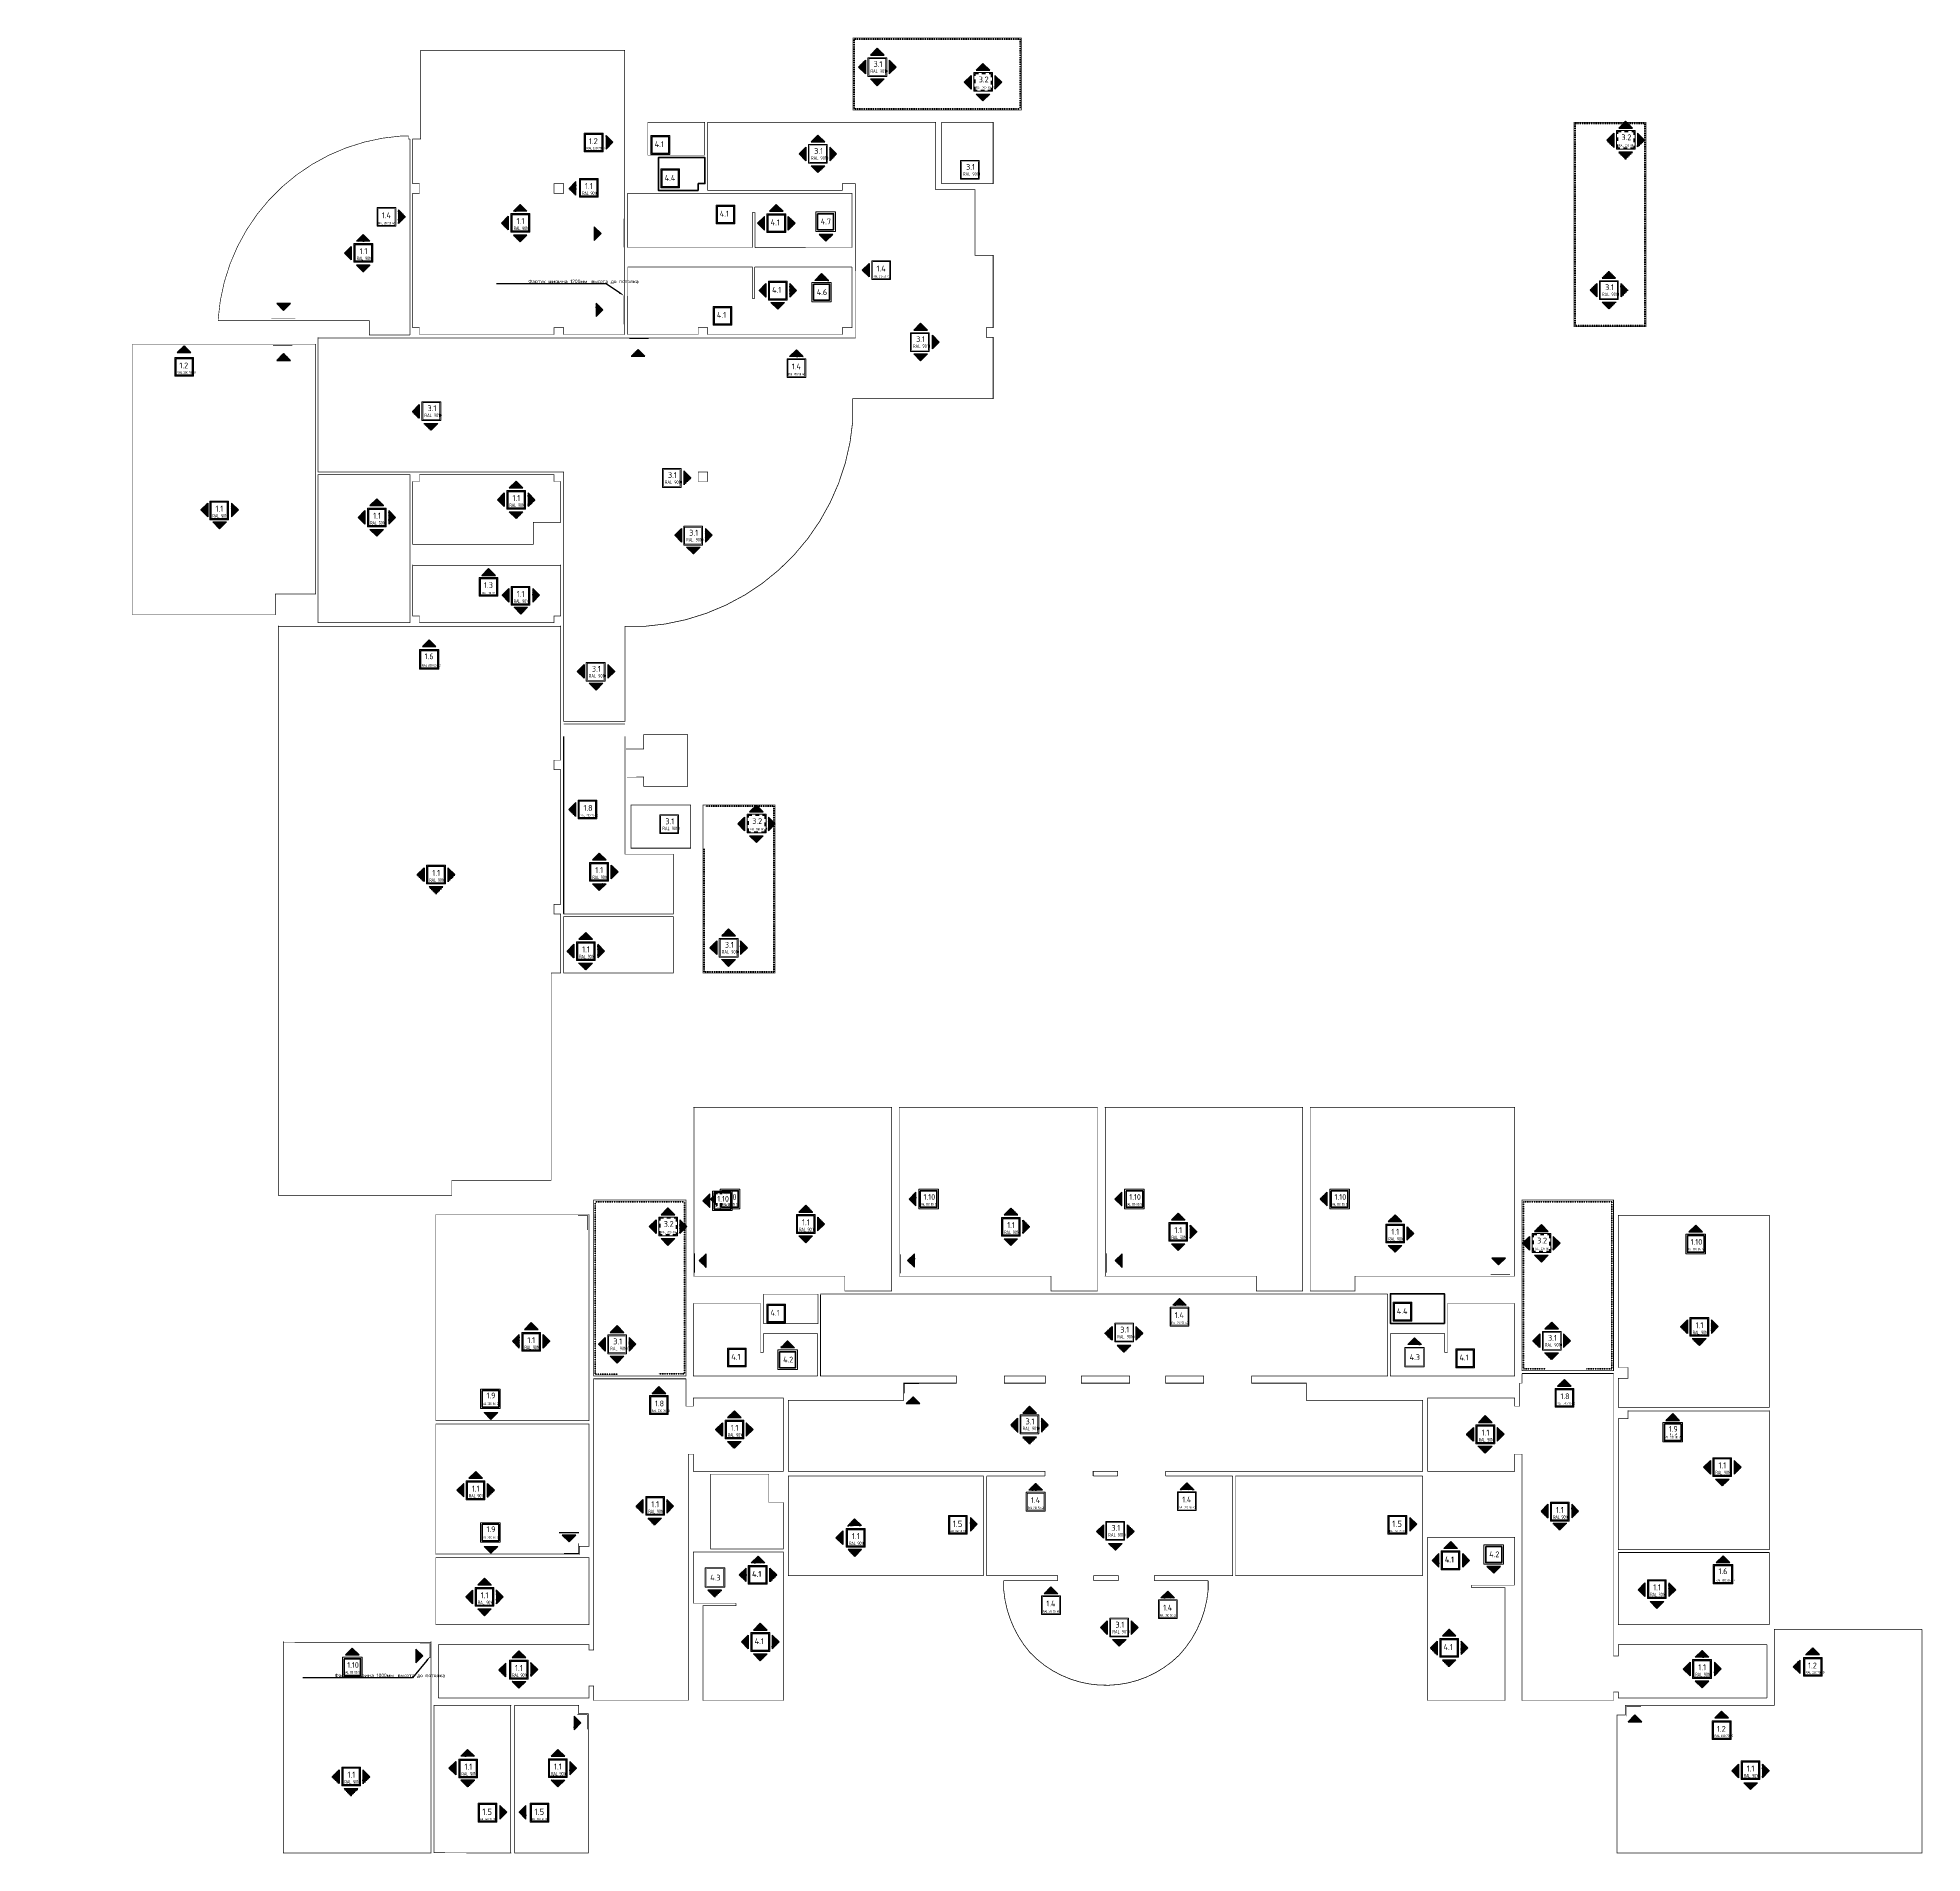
# Model space of a CAD drawing. Header units: millimetres. Extents: x -564166 to 631235, y -111927 to 129743.
# Drawn here: x -101485 to -23029, y 34225 to 109808 of the extents above; entities that cross this region are included whole.
import ezdxf
from ezdxf import colors
from ezdxf.entities.mleader import LeaderData, LeaderLine
from ezdxf.math import Vec2, Vec3

# ---------------------------------------------------------------- set-up
doc = ezdxf.new("R2010")
doc.units = ezdxf.units.MM
for name, pattern in [('ADSK_Скрыто', [6, 3, -3]), ('HIDDEN2', [4.7625, 3.175, -1.5875]), ('Штрих', [6.35, 3.175, -3.175])]:
    doc.linetypes.add(name, pattern=pattern)
doc.layers.add('!!!_Отделка стен', color=7, linetype='Continuous', lineweight=15)
doc.layers.add('текст', color=7, linetype='Continuous', lineweight=15)
doc.styles.add('ISOCPEUR', font='isocpeur.ttf', dxfattribs={"height": 800})
doc.styles.add('ISOCPEUR_1', font='isocpeur.ttf', dxfattribs={"height": 300})
doc.styles.add('ISOCPEUR_9', font='isocpeur.ttf', dxfattribs={"height": 80})
doc.styles.get("Standard").update_dxf_attribs({"font": 'arial.ttf'})
pattern_1 = [(45, (183188.89, -136609.775), (-35.355339, 35.355339), []), (45, (183224.244, -136609.775), (-35.355339, 35.355339), [62.5, -12.5, 0, -12.5])]
pattern_2 = [(45, (0, 0), (-35.3553, 35.3553), []), (45, (35.355, 0), (-35.3553, 35.3553), [62.5, -12.5, 0, -12.5])]
pattern_3 = [(45, (-60970.976, 60305.595), (-35.3553, 35.3553), []), (45, (-60935.62, 60305.595), (-35.3553, 35.3553), [62.5, -12.5, 0, -12.5])]
pattern_4 = [(45, (-54007.85, 60096.814), (-35.3553, 35.3553), []), (45, (-53972.495, 60096.814), (-35.3553, 35.3553), [62.5, -12.5, 0, -12.5])]
pattern_5 = [(45, (-44979, 60027.22), (-35.3553, 35.3553), []), (45, (-44943.643, 60027.22), (-35.3553, 35.3553), [62.5, -12.5, 0, -12.5])]
pattern_6 = [(45, (-69512.41, 60421.586), (-35.3553, 35.3553), []), (45, (-69477.054, 60421.586), (-35.3553, 35.3553), [62.5, -12.5, 0, -12.5])]
pattern_7 = [(45, (183206.994, -136578.246), (-35.355339, 35.355339), []), (45, (183242.35, -136578.246), (-35.355339, 35.355339), [62.5, -12.5, 0, -12.5])]
pattern_8 = [(45, (183177.274, -136594.8), (-35.355339, 35.355339), []), (45, (183212.63, -136594.8), (-35.355339, 35.355339), [62.5, -12.5, 0, -12.5])]

# ---------------------------------------------------------------- blocks, each defined once
blk = doc.blocks.new('A$Cca347932')
at = {"layer": 'текст', "insert": (134, 204), "char_height": 240, "attachment_point": 1, "line_spacing_factor": 1.149209, "style": 'ISOCPEUR_9', "bg_fill": 3, "box_fill_scale": 1.25, "bg_fill_color": 256, "bg_fill_true_color": 13158600, "bg_fill_transparency": 0}
blk.add_mtext('1.10', dxfattribs=at)
at = {"layer": '!!!_Отделка стен'}
blk.add_lwpolyline([(-60, 406), (752, 406), (752, -406), (-60, -406)], close=True, dxfattribs=at)
at = {"layer": 'текст', "color": 70, "lineweight": 40, "true_color": 0x9af722}
blk.add_lwpolyline([(0, 346), (692, 346), (692, -346), (0, -346)], close=True, dxfattribs=at)
at = {"layer": '!!!_Отделка стен', "insert": (23, -165), "char_height": 106.99, "width": 665.41, "attachment_point": 1, "style": 'ISOCPEUR'}
blk.add_mtext('\\pxqc;{\\W0.7;\\T0.9;RAL 110 85 50}', dxfattribs=at)
blk = doc.blocks.new('A$C3cac9b27')
at = {"layer": '!!!_Отделка стен', "lineweight": 25, "ltscale": 20}
h = blk.add_hatch(dxfattribs=at)
h.set_pattern_fill('ANSI35', color=256, scale=200, angle=180)
h.set_pattern_definition([(225, (-183185.025, 135992.077), (35.355339, -35.355339), []), (225, (-183220.38, 135992.077), (35.355339, -35.355339), [62.5, -12.5, 0, -12.5])])
h.paths.add_polyline_path([(283, -94), (0, 189), (-283, -94)])
at = {"layer": '!!!_Отделка стен', "lineweight": 25, "ltscale": 10}
blk.add_lwpolyline([(0, 189), (283, -94), (-283, -94)], close=True, dxfattribs=at)
blk = doc.blocks.new('A$C5ccf4377')
at = {"layer": '!!!_Отделка стен'}
blk.add_lwpolyline([(835, 780), (1615, 780), (1615, 0), (835, 0)], close=True, dxfattribs=at)
at = {"layer": '!!!_Отделка стен', "color": 9, "lineweight": 50, "true_color": 0xc4c2c0}
blk.add_lwpolyline([(875, 740), (1575, 740), (1575, 40), (875, 40)], close=True, dxfattribs=at)
blk.add_lwpolyline([(875, 740), (1575, 740), (1575, 40), (875, 40)], close=True, dxfattribs=at)
at = {"layer": '!!!_Отделка стен', "attachment_point": 1, "style": 'ISOCPEUR'}
for s, insert, char_height, width in [('\\pxqc;{\\W0.7;\\T0.9;RAL 9010}', (963, 237), 151.47, 613.35), ('1.1', (1069, 586), 250, 516.67)]:
    blk.add_mtext(s, dxfattribs=dict(at, insert=insert, char_height=char_height, width=width))
blk = doc.blocks.new('A$C0f5e65d0')
at = {"layer": '!!!_Отделка стен', "lineweight": 25, "ltscale": 20}
h = blk.add_hatch(dxfattribs=at)
h.set_pattern_fill('ANSI35', color=256, scale=200)
h.set_pattern_definition(pattern_1)
h.paths.add_polyline_path([(-493, 257), (-776, -26), (-493, -309)])
h = blk.add_hatch(dxfattribs=at)
h.set_pattern_fill('ANSI35', color=256, scale=200)
h.set_pattern_definition(pattern_1)
h.paths.add_polyline_path([(501, 257), (784, -26), (501, -309)])
h = blk.add_hatch(dxfattribs=at)
h.set_pattern_fill('ANSI35', color=256, scale=200)
h.set_pattern_definition(pattern_1)
h.paths.add_polyline_path([(-279, -523), (4, -806), (287, -523)])
at = {"layer": '!!!_Отделка стен', "lineweight": 25, "ltscale": 10}
for points in [[(-776, -26), (-493, 257), (-493, -309)], [(784, -26), (501, 257), (501, -309)], [(4, -806), (-279, -523), (287, -523)]]:
    blk.add_lwpolyline(points, close=True, dxfattribs=at)
blk = doc.blocks.new('A$C4ea696d9')
at = {"layer": 'текст', "insert": (233, 633), "char_height": 241.5, "attachment_point": 1, "line_spacing_factor": 1.149209, "style": 'ISOCPEUR_9', "bg_fill": 3, "box_fill_scale": 1.25, "bg_fill_color": 256, "bg_fill_true_color": 13158600, "bg_fill_transparency": 0}
blk.add_mtext('3.1', dxfattribs=at)
at = {"layer": 'текст', "insert": (105, 294), "char_height": 150.46, "attachment_point": 1, "line_spacing_factor": 1.149209, "style": 'ISOCPEUR_9', "bg_fill": 3, "box_fill_scale": 1.25, "bg_fill_color": 256, "bg_fill_true_color": 13158600, "bg_fill_transparency": 0}
blk.add_mtext('{\\W0.7;\\C7;RAL 9010}', dxfattribs=at)
at = {"layer": '!!!_Отделка стен'}
blk.add_lwpolyline([(0, 780), (780, 780), (780, 0), (0, 0)], close=True, dxfattribs=at)
at = {"layer": '!!!_Отделка стен', "color": 230, "true_color": 0xff0a85, "const_width": 25}
blk.add_lwpolyline([(40, 740), (740, 740), (740, 40), (40, 40)], close=True, dxfattribs=at)
blk = doc.blocks.new('A$C5525643f')
at = {"layer": '!!!_Отделка стен', "lineweight": 25, "ltscale": 20}
h = blk.add_hatch(dxfattribs=at)
h.set_pattern_fill('ANSI35', color=256, scale=200)
h.set_pattern_definition(pattern_2)
h.paths.add_polyline_path([(-498, 284), (-781, 1), (-498, -282)])
h = blk.add_hatch(dxfattribs=at)
h.set_pattern_fill('ANSI35', color=256, scale=200)
h.set_pattern_definition(pattern_2)
h.paths.add_polyline_path([(-284, 498), (-1, 781), (282, 498)])
h = blk.add_hatch(dxfattribs=at)
h.set_pattern_fill('ANSI35', color=256, scale=200)
h.set_pattern_definition(pattern_2)
h.paths.add_polyline_path([(496, 284), (779, 1), (496, -282)])
h = blk.add_hatch(dxfattribs=at)
h.set_pattern_fill('ANSI35', color=256, scale=200)
h.set_pattern_definition(pattern_2)
h.paths.add_polyline_path([(-284, -496), (-1, -779), (282, -496)])
at = {"layer": '!!!_Отделка стен', "lineweight": 25, "ltscale": 10}
for points in [[(-781, 1), (-498, 284), (-498, -282)], [(-1, 781), (-284, 498), (282, 498)], [(779, 1), (496, 284), (496, -282)], [(-1, -779), (-284, -496), (282, -496)]]:
    blk.add_lwpolyline(points, close=True, dxfattribs=at)
blk = doc.blocks.new('A$C9c523aab')
at = {"layer": '!!!_Отделка стен'}
blk.add_lwpolyline([(0, 780), (780, 780), (780, 0), (0, 0)], close=True, dxfattribs=at)
at = {"layer": '!!!_Отделка стен', "color": 251, "lineweight": 50, "true_color": 0x5b646b}
blk.add_lwpolyline([(40, 740), (740, 740), (740, 40), (40, 40)], close=True, dxfattribs=at)
at = {"layer": '!!!_Отделка стен', "color": 7, "insert": (346, 424), "char_height": 243, "width": 0.81, "attachment_point": 5, "style": 'ISOCPEUR_1'}
blk.add_mtext('4.1', dxfattribs=at)
blk = doc.blocks.new('A$Cd60ecc97')
at = {"layer": '!!!_Отделка стен'}
blk.add_lwpolyline([(0, 780), (780, 780), (780, 0), (0, 0)], close=True, dxfattribs=at)
at = {"layer": 'текст', "color": 42, "lineweight": 50, "true_color": 0xdba400}
blk.add_lwpolyline([(40, 740), (740, 740), (740, 40), (40, 40)], close=True, dxfattribs=at)
at = {"color": 7, "insert": (380, 412), "char_height": 243, "width": 0.81, "attachment_point": 5, "style": 'ISOCPEUR_1'}
blk.add_mtext('4.4', dxfattribs=at)
blk = doc.blocks.new('A$Cddfbc6ae')
at = {"layer": 'текст', "insert": (949, 576), "char_height": 240, "attachment_point": 1, "line_spacing_factor": 1.149209, "style": 'ISOCPEUR_9', "bg_fill": 3, "box_fill_scale": 1.25, "bg_fill_color": 256, "bg_fill_true_color": 13158600, "bg_fill_transparency": 0}
blk.add_mtext('1.4', dxfattribs=at)
at = {"layer": '!!!_Отделка стен'}
blk.add_lwpolyline([(752, 780), (1532, 780), (1532, 0), (752, 0)], close=True, dxfattribs=at)
at = {"layer": '!!!_Отделка стен', "color": 134, "const_width": 25}
blk.add_lwpolyline([(792, 740), (1492, 740), (1492, 40), (792, 40)], close=True, dxfattribs=at)
at = {"layer": '!!!_Отделка стен', "insert": (847, 82), "char_height": 98.51, "width": 611.38, "attachment_point": 7, "style": 'ISOCPEUR'}
blk.add_mtext('\\pxqc;{\\W0.7;\\T0.9;RAL 210 50 40}', dxfattribs=at)
blk = doc.blocks.new('A$C972eeaa4')
at = {"layer": 'текст', "insert": (-480, 0), "char_height": 300, "attachment_point": 1, "line_spacing_factor": 1.149209, "style": 'ISOCPEUR_9', "bg_fill": 3, "box_fill_scale": 1.25, "bg_fill_color": 256, "bg_fill_true_color": 13158600, "bg_fill_transparency": 0}
blk.add_mtext('4.2', dxfattribs=at)
at = {"layer": '!!!_Отделка стен'}
blk.add_lwpolyline([(-753, 348), (261, 348), (261, -666), (-753, -666)], close=True, dxfattribs=at)
at = {"layer": '!!!_Отделка стен', "color": 133, "true_color": 0x61c8cc, "const_width": 25}
blk.add_lwpolyline([(-663, 258), (170, 258), (170, -576), (-663, -576)], close=True, dxfattribs=at)
at = {"layer": '!!!_Отделка стен', "color": 133, "lineweight": 50, "true_color": 0x61c8cc}
blk.add_lwpolyline([(-663, 258), (170, 258), (170, -576), (-663, -576)], close=True, dxfattribs=at)
blk = doc.blocks.new('A$C1309fa21')
at = {"layer": '!!!_Отделка стен', "color": 163, "true_color": 0x4b84d2, "const_width": 25}
blk.add_lwpolyline([(-955, 586), (-59, 586), (-59, -309), (-955, -309)], close=True, dxfattribs=at)
at = {"layer": 'текст', "insert": (-757, 284), "char_height": 300, "attachment_point": 1, "line_spacing_factor": 1.149209, "style": 'ISOCPEUR_9', "bg_fill": 3, "box_fill_scale": 1.25, "bg_fill_color": 256, "bg_fill_true_color": 13158600, "bg_fill_transparency": 0}
blk.add_mtext('4.3', dxfattribs=at)
at = {"layer": '!!!_Отделка стен'}
blk.add_lwpolyline([(-1014, 646), (0, 646), (0, -368), (-1014, -368)], close=True, dxfattribs=at)
blk = doc.blocks.new('A$C6eaac566')
at = {"layer": 'текст', "insert": (205, 522), "char_height": 240, "attachment_point": 1, "line_spacing_factor": 1.149209, "style": 'ISOCPEUR_9', "bg_fill": 3, "box_fill_scale": 1.25, "bg_fill_color": 256, "bg_fill_true_color": 13158600, "bg_fill_transparency": 0}
blk.add_mtext('4.6', dxfattribs=at)
at = {"layer": '!!!_Отделка стен'}
blk.add_lwpolyline([(0, 811), (811, 811), (811, 0), (0, 0)], close=True, dxfattribs=at)
at = {"layer": '!!!_Отделка стен', "color": 122, "lineweight": 50, "true_color": 0x22c9aa}
blk.add_lwpolyline([(72, 739), (739, 739), (739, 72), (72, 72)], close=True, dxfattribs=at)
blk = doc.blocks.new('A$Cf4d7d3d6')
at = {"layer": 'текст', "insert": (-384, 0), "char_height": 240, "attachment_point": 1, "line_spacing_factor": 1.149209, "style": 'ISOCPEUR_9', "bg_fill": 3, "box_fill_scale": 1.25, "bg_fill_color": 256, "bg_fill_true_color": 13158600, "bg_fill_transparency": 0}
blk.add_mtext('4.7', dxfattribs=at)
at = {"layer": '!!!_Отделка стен'}
blk.add_lwpolyline([(-589, 273), (222, 273), (222, -539), (-589, -539)], close=True, dxfattribs=at)
at = {"layer": '!!!_Отделка стен', "color": 124, "lineweight": 50, "true_color": 0x18907e}
blk.add_lwpolyline([(-517, 200), (150, 200), (150, -466), (-517, -466)], close=True, dxfattribs=at)
blk = doc.blocks.new('A$C8c6809e6')
at = {"layer": 'текст', "insert": (205, 614), "char_height": 241.5, "attachment_point": 1, "line_spacing_factor": 1.149209, "style": 'ISOCPEUR_9', "bg_fill": 3, "box_fill_scale": 1.25, "bg_fill_color": 256, "bg_fill_true_color": 13158600, "bg_fill_transparency": 0}
blk.add_mtext('3.2', dxfattribs=at)
at = {"layer": '!!!_Отделка стен'}
blk.add_lwpolyline([(0, 780), (780, 780), (780, 0), (0, 0)], close=True, dxfattribs=at)
at = {"layer": '!!!_Отделка стен', "color": 133, "linetype": 'ADSK_Скрыто', "lineweight": 40, "ltscale": 50}
blk.add_lwpolyline([(40, 740), (740, 740), (740, 40), (40, 40)], close=True, dxfattribs=at)
at = {"layer": '!!!_Отделка стен', "color": 2, "insert": (102, 202), "char_height": 389.87, "width": 905.72, "attachment_point": 1, "style": 'ISOCPEUR'}
blk.add_mtext('{\\H0.25x;\\W0.7;\\C7;RAL 200 80 25}', dxfattribs=at)
blk = doc.blocks.new('A$Cecc55bbd')
at = {"layer": '!!!_Отделка стен', "lineweight": 25, "ltscale": 20}
h = blk.add_hatch(dxfattribs=at)
h.set_pattern_fill('ANSI35', color=256, scale=200)
h.set_pattern_definition(pattern_7)
h.paths.add_polyline_path([(-261, 502), (22, 785), (305, 502)])
h = blk.add_hatch(dxfattribs=at)
h.set_pattern_fill('ANSI35', color=256, scale=200)
h.set_pattern_definition(pattern_7)
h.paths.add_polyline_path([(-475, 288), (-758, 5), (-475, -278)])
h = blk.add_hatch(dxfattribs=at)
h.set_pattern_fill('ANSI35', color=256, scale=200)
h.set_pattern_definition(pattern_7)
h.paths.add_polyline_path([(519, 288), (802, 5), (519, -278)])
h = blk.add_hatch(dxfattribs=at)
h.set_pattern_fill('ANSI35', color=256, scale=200)
h.set_pattern_definition(pattern_7)
h.paths.add_polyline_path([(-261, -492), (22, -775), (305, -492)])
at = {"layer": '!!!_Отделка стен', "lineweight": 25, "ltscale": 10}
for points in [[(22, 785), (-261, 502), (305, 502)], [(-758, 5), (-475, 288), (-475, -278)], [(802, 5), (519, 288), (519, -278)], [(22, -775), (-261, -492), (305, -492)]]:
    blk.add_lwpolyline(points, close=True, dxfattribs=at)
blk = doc.blocks.new('A$Cf76a661d')
at = {"layer": 'текст', "insert": (227, 572), "char_height": 240, "width": 332.45, "attachment_point": 1, "line_spacing_factor": 1.149209, "style": 'ISOCPEUR_9', "bg_fill": 3, "box_fill_scale": 1.25, "bg_fill_color": 256, "bg_fill_true_color": 13158600, "bg_fill_transparency": 0}
blk.add_mtext('1.8', dxfattribs=at)
at = {"layer": '!!!_Отделка стен'}
blk.add_lwpolyline([(0, 780), (780, 780), (780, 0), (0, 0)], close=True, dxfattribs=at)
at = {"layer": '!!!_Отделка стен', "color": 85, "lineweight": 50, "true_color": 0x58ba48}
blk.add_lwpolyline([(40, 740), (740, 740), (740, 40), (40, 40)], close=True, dxfattribs=at)
at = {"layer": '!!!_Отделка стен', "insert": (97, 195), "char_height": 96.29, "width": 686.83, "attachment_point": 1, "style": 'ISOCPEUR'}
blk.add_mtext('{\\W0.7;\\C7;RAL 230 70 20}', dxfattribs=at)
blk = doc.blocks.new('A$C1bf2fae2')
at = {"layer": '!!!_Отделка стен', "lineweight": 25, "ltscale": 20}
h = blk.add_hatch(dxfattribs=at)
h.set_pattern_fill('ANSI35', color=256, scale=200)
h.set_pattern_definition(pattern_8)
h.paths.add_polyline_path([(-505, 272), (-788, -11), (-505, -294)])
h = blk.add_hatch(dxfattribs=at)
h.set_pattern_fill('ANSI35', color=256, scale=200)
h.set_pattern_definition(pattern_8)
h.paths.add_polyline_path([(-291, -508), (-8, -791), (275, -508)])
at = {"layer": '!!!_Отделка стен', "lineweight": 25, "ltscale": 10}
for points in [[(-788, -11), (-505, 272), (-505, -294)], [(-8, -791), (-291, -508), (275, -508)]]:
    blk.add_lwpolyline(points, close=True, dxfattribs=at)
blk = doc.blocks.new('A$Cc6fb2ea9')
at = {"color": 2, "insert": (392.65, -858.4), "char_height": 120.0142, "width": 836.1541, "attachment_point": 1}
blk.add_mtext('{\\W0.7;\\C7;RAL 000 85 00}', dxfattribs=at)
at = {"layer": 'текст', "insert": (542, -295), "char_height": 300, "attachment_point": 1, "line_spacing_factor": 1.149209, "style": 'ISOCPEUR_9', "bg_fill": 3, "box_fill_scale": 1.25, "bg_fill_color": 256, "bg_fill_true_color": 13158600, "bg_fill_transparency": 0}
blk.add_mtext('1.6', dxfattribs=at)
at = {"layer": '!!!_Отделка стен'}
blk.add_lwpolyline([(271, -94), (1285, -94), (1285, -1108), (271, -1108)], close=True, dxfattribs=at)
at = {"layer": '!!!_Отделка стен', "color": 251, "lineweight": 50, "true_color": 0x4d614c}
blk.add_lwpolyline([(323, -146), (1233, -146), (1233, -1056), (323, -1056)], close=True, dxfattribs=at)
blk = doc.blocks.new('A$C0638c7ac')
at = {"layer": '!!!_Отделка стен'}
blk.add_lwpolyline([(0, 780), (780, 780), (780, 0), (0, 0)], close=True, dxfattribs=at)
at = {"layer": '!!!_Отделка стен', "color": 53, "lineweight": 50}
blk.add_lwpolyline([(40, 740), (740, 740), (740, 40), (40, 40)], close=True, dxfattribs=at)
at = {"layer": '!!!_Отделка стен', "insert": (140, 177), "char_height": 88.74, "width": 694.68, "attachment_point": 1, "style": 'ISOCPEUR'}
blk.add_mtext('{\\W0.7;\\C7;RAL 110 80 40}', dxfattribs=at)
at = {"layer": '!!!_Отделка стен', "color": 7, "insert": (384, 462), "char_height": 243, "width": 0.81, "attachment_point": 5, "style": 'ISOCPEUR_1'}
blk.add_mtext('1.3', dxfattribs=at)
blk = doc.blocks.new('A$C717562af')
at = {"layer": '!!!_Отделка стен'}
blk.add_lwpolyline([(0, 780), (780, 780), (780, 0), (0, 0)], close=True, dxfattribs=at)
at = {"layer": '!!!_Отделка стен', "color": 123, "lineweight": 50}
blk.add_lwpolyline([(40, 740), (740, 740), (740, 40), (40, 40)], close=True, dxfattribs=at)
at = {"layer": '!!!_Отделка стен', "color": 7, "insert": (93, 203), "char_height": 95.79, "width": 1149.63, "attachment_point": 1}
blk.add_mtext('{\\W0.7;RAL 190 70 30}', dxfattribs=at)
at = {"layer": '!!!_Отделка стен', "color": 7, "insert": (376, 444), "char_height": 243, "width": 0.81, "attachment_point": 5, "style": 'ISOCPEUR_1'}
blk.add_mtext('1.2', dxfattribs=at)
blk = doc.blocks.new('A$Ce49184fc')
at = {"layer": '!!!_Отделка стен'}
blk.add_lwpolyline([(752, 780), (1532, 780), (1532, 0), (752, 0)], close=True, dxfattribs=at)
at = {"layer": '!!!_Отделка стен', "color": 143, "lineweight": 50}
blk.add_lwpolyline([(792, 740), (1492, 740), (1492, 40), (792, 40)], close=True, dxfattribs=at)
at = {"layer": '!!!_Отделка стен', "insert": (617, 82), "char_height": 90.69, "width": 1036.41, "attachment_point": 7, "style": 'ISOCPEUR'}
blk.add_mtext('\\pxqc;{\\W0.7;\\T0.9;RAL 240 70 20}', dxfattribs=at)
at = {"layer": '!!!_Отделка стен', "color": 7, "insert": (1130, 428), "char_height": 265.4, "width": 0.885, "attachment_point": 5, "style": 'ISOCPEUR_1'}
blk.add_mtext('1.5', dxfattribs=at)
blk = doc.blocks.new('A$C88346243')
at = {"layer": '!!!_Отделка стен', "color": 121, "lineweight": 50}
blk.add_lwpolyline([(-225, 318), (467, 318), (467, -374), (-225, -374)], close=True, dxfattribs=at)
at = {"layer": 'текст', "insert": (-42, 227), "char_height": 240, "attachment_point": 1, "line_spacing_factor": 1.149209, "style": 'ISOCPEUR_9', "bg_fill": 3, "box_fill_scale": 1.25, "bg_fill_color": 256, "bg_fill_true_color": 13158600, "bg_fill_transparency": 0}
blk.add_mtext('1.9', dxfattribs=at)
at = {"layer": '!!!_Отделка стен'}
blk.add_lwpolyline([(-285, 378), (526, 378), (526, -434), (-285, -434)], close=True, dxfattribs=at)
at = {"layer": '!!!_Отделка стен', "insert": (-209, -182), "char_height": 106.99, "width": 665.41, "attachment_point": 1, "style": 'ISOCPEUR'}
blk.add_mtext('\\pxqc;{\\W0.7;\\T0.9;RAL 200 80 25}', dxfattribs=at)

msp = doc.modelspace()

# ---------------------------------------------------------------- hatches: boundary and pattern name
at = {"layer": '!!!_Отделка стен', "lineweight": 25, "ltscale": 20}
h = msp.add_hatch(dxfattribs=at)
h.set_pattern_fill('ANSI35', color=256, scale=200)
h.set_pattern_definition(pattern_6)
h.paths.add_polyline_path([(-69796, 60919), (-69513, 61202), (-69230, 60919)])
h = msp.add_hatch(dxfattribs=at)
h.set_pattern_fill('ANSI35', color=256, scale=200)
h.set_pattern_definition(pattern_6)
h.paths.add_polyline_path([(-69016, 60705), (-68733, 60422), (-69016, 60139)])
h = msp.add_hatch(dxfattribs=at)
h.set_pattern_fill('ANSI35', color=256, scale=200)
h.set_pattern_definition(pattern_3)
h.paths.add_polyline_path([(-61255, 60803), (-60972, 61086), (-60689, 60803)])
h = msp.add_hatch(dxfattribs=at)
h.set_pattern_fill('ANSI35', color=256, scale=200)
h.set_pattern_definition(pattern_3)
h.paths.add_polyline_path([(-60475, 60589), (-60192, 60306), (-60475, 60023)])
h = msp.add_hatch(dxfattribs=at)
h.set_pattern_fill('ANSI35', color=256, scale=200)
h.set_pattern_definition(pattern_4)
h.paths.add_polyline_path([(-54291, 60595), (-54009, 60878), (-53726, 60595)])
h = msp.add_hatch(dxfattribs=at)
h.set_pattern_fill('ANSI35', color=256, scale=200)
h.set_pattern_definition(pattern_5)
h.paths.add_polyline_path([(-45263, 60525), (-44980, 60808), (-44697, 60525)])
h = msp.add_hatch(dxfattribs=at)
h.set_pattern_fill('ANSI35', color=256, scale=200)
h.set_pattern_definition(pattern_6)
h.paths.add_polyline_path([(-69796, 59925), (-69513, 59642), (-69230, 59925)])
h = msp.add_hatch(dxfattribs=at)
h.set_pattern_fill('ANSI35', color=256, scale=200)
h.set_pattern_definition(pattern_3)
h.paths.add_polyline_path([(-61255, 59809), (-60972, 59526), (-60689, 59809)])
h = msp.add_hatch(dxfattribs=at)
h.set_pattern_fill('ANSI35', color=256, scale=200)
h.set_pattern_definition(pattern_4)
h.paths.add_polyline_path([(-53511, 60380), (-53229, 60098), (-53511, 59815)])
h = msp.add_hatch(dxfattribs=at)
h.set_pattern_fill('ANSI35', color=256, scale=200)
h.set_pattern_definition(pattern_5)
h.paths.add_polyline_path([(-44483, 60311), (-44200, 60028), (-44483, 59745)])
h = msp.add_hatch(dxfattribs=at)
h.set_pattern_fill('ANSI35', color=256, scale=200)
h.set_pattern_definition(pattern_4)
h.paths.add_polyline_path([(-54291, 59600), (-54009, 59318), (-53726, 59600)])
h = msp.add_hatch(dxfattribs=at)
h.set_pattern_fill('ANSI35', color=256, scale=200)
h.set_pattern_definition(pattern_5)
h.paths.add_polyline_path([(-45263, 59531), (-44980, 59248), (-44697, 59531)])

# ---------------------------------------------------------------- linework, layer by layer
at = {"layer": '!!!_Отделка стен', "color": 253, "ltscale": 0.1, "true_color": 0xccba93, "const_width": 25}
for points in [[(-77039, 97453), (-79589, 97453), (-79589, 97733), (-79989, 97733), (-79989, 97453), (-85589, 97453), (-85589, 97733), (-85869, 97733), (-85869, 103333), (-85589, 103333), (-85589, 103733), (-85869, 103733), (-85869, 105593), (-85539, 105593), (-85539, 109283), (-77039, 109283)], [(-89912, 97050), (-89913, 86653), (-91590, 86653), (-91589, 85783), (-97539, 85783), (-97538, 97051)], [(-79709, 87874), (-79709, 85733), (-79989, 85733), (-79989, 85453), (-85589, 85453), (-85589, 85733), (-85869, 85733), (-85869, 87874)], [(-79709, 85333), (-79709, 79733), (-79989, 79733), (-79989, 79333), (-79709, 79333), (-79709, 73733), (-79989, 73733), (-79989, 73333), (-79709, 73333), (-79709, 71909), (-79709, 70868), (-80109, 70868), (-80109, 62240), (-83004, 62240), (-83004, 62240), (-84244, 62239), (-84244, 61618), (-91469, 61618), (-91469, 61618), (-91469, 61618), (-91469, 61618), (-91469, 73421), (-91469, 73421), (-91469, 73421), (-91469, 73421), (-91469, 85333)], [(-79589, 81239), (-77039, 81239)], [(-76997, 80194), (-76257, 80194), (-76257, 80798), (-74427, 80799), (-74427, 78648), (-76257, 78648), (-76257, 79027), (-76957, 79024)], [(-77039, 80719), (-77039, 80719), (-77039, 77868), (-77039, 77703), (-77039, 75818), (-75018, 75819), (-75018, 73333), (-79589, 73333), (-79589, 73333), (-79589, 73333), (-79589, 73333), (-79589, 73333), (-79589, 73333), (-79589, 73333), (-79589, 73333), (-79589, 73340)], [(-74194, 65283), (-65929, 65283), (-65929, 58033), (-65929, 57633), (-67884, 57633), (-67884, 58251), (-74194, 58251)], [(-65629, 65283), (-65629, 65283), (-57364, 65283), (-57364, 57633), (-59297, 57633), (-59297, 58251), (-65629, 58251)], [(-57064, 65283), (-48819, 65283), (-48819, 58033), (-48819, 57633), (-48819, 57633), (-50752, 57633), (-50752, 58251), (-57064, 58251)], [(-48519, 65283), (-39994, 65283), (-39994, 58251), (-46641, 58251), (-46641, 57633), (-48519, 57633)], [(-84909, 52220), (-84909, 52220), (-84909, 60818), (-78534, 60818), (-78534, 57218), (-78534, 57218), (-78534, 55977), (-78534, 55977), (-78534, 52220)], [(-29394, 60798), (-29394, 60798), (-29394, 52794), (-35684, 52792), (-35684, 53998), (-35284, 53998), (-35284, 54448), (-35684, 54448), (-35684, 56006), (-35684, 56006), (-35684, 57246), (-35684, 57246), (-35684, 60798)], [(-35884, 40588), (-39694, 40588), (-39694, 50840), (-39994, 50840), (-39994, 50128), (-43624, 50128), (-43624, 53177), (-39994, 53177), (-39994, 52840), (-39794, 52840), (-39794, 53798), (-39694, 53798), (-39694, 54198)], [(-35884, 54198), (-35884, 42438), (-35684, 42438), (-35684, 42908), (-29494, 42908)], [(-84809, 42908), (-78534, 42908), (-78534, 42688), (-78334, 42688), (-78334, 53964)], [(-74494, 53978), (-74494, 52840), (-74194, 52840), (-74194, 53177), (-70439, 53177), (-70439, 50128), (-74194, 50128), (-74194, 50840), (-74394, 50840), (-74394, 40588)], [(-29394, 52673), (-29394, 52673), (-29394, 46868), (-35684, 46868), (-35684, 52323), (-35284, 52323), (-35284, 52673)], [(-78934, 46653), (-78934, 47003), (-78534, 47003), (-78534, 51750), (-78534, 52100), (-78934, 52100), (-84909, 52100), (-84909, 46653)], [(-62099, 45778), (-70239, 45778), (-70239, 49928), (-62099, 49928)], [(-43824, 45778), (-51619, 45778), (-51620, 49928), (-43824, 49928)], [(-29394, 43748), (-35684, 43748), (-35684, 46748)], [(-29394, 46748), (-29394, 46748), (-29394, 43748)], [(-23044, 43548), (-23044, 34238), (-35744, 34238), (-35744, 39988), (-35394, 39988), (-35394, 40388)], [(-85109, 43046), (-85109, 43046), (-85109, 43046), (-85109, 43046), (-85109, 34238), (-91259, 34238), (-91259, 43046)], [(-84809, 40688), (-84809, 42908)], [(-29494, 42908), (-29494, 40688)], [(-74394, 40588), (-78334, 40588), (-78334, 41188), (-78534, 41188), (-78534, 40688), (-84809, 40688)], [(-29494, 40688), (-29494, 40688), (-35684, 40688), (-35684, 40938), (-35884, 40938), (-35884, 40588)], [(-81764, 34238), (-81764, 34238), (-84985, 34248), (-84989, 40388), (-81764, 40388)], [(-81644, 40388), (-78959, 40388), (-78959, 40038), (-78559, 40038), (-78559, 34238), (-81644, 34238), (-81644, 34238)]]:
    msp.add_lwpolyline(points, dxfattribs=at)
at = {"layer": '!!!_Отделка стен', "color": 122, "ltscale": 0.1, "true_color": 0x22c9aa}
for points, const_width in [([(-77059, 109283), (-77059, 109283), (-77059, 97453)], 25), ([(-67589, 100261), (-67589, 100261), (-67589, 100261), (-71639, 100258)], 25), ([(-97538, 97050), (-97538, 97050), (-89912, 97050)], 25), ([(-23044, 43548), (-29194, 43548), (-29194, 40388), (-29194, 40388), (-29194, 40388), (-35394, 40388)], 30)]:
    msp.add_lwpolyline(points, dxfattribs=dict(at, const_width=const_width))
at = {"layer": '!!!_Отделка стен', "color": 230, "ltscale": 0.1, "true_color": 0xff0a85}
for points, const_width in [([(-60539, 106793), (-67539, 106793), (-67539, 109793), (-60539, 109793)], 30), ([(-61709, 103733), (-63849, 103733), (-63849, 106283), (-61709, 106283)], 30), ([(-34528, 97784), (-37529, 97783), (-37529, 106283), (-34528, 106283)], 30), ([(-73989, 91733), (-73589, 91733), (-73589, 91333), (-73989, 91333)], 25), ([(-74299, 76068), (-76787, 76068), (-76787, 77868), (-74299, 77868)], 30), ([(-70789, 70868), (-73789, 70868), (-73789, 77868), (-70789, 77868)], 30), ([(-78334, 54098), (-78334, 61418), (-74494, 61418), (-74494, 54098)], 30), ([(-35884, 54318), (-39694, 54318), (-39694, 61418), (-35884, 61418)], 30), ([(-61239, 54098), (-61239, 54098), (-61239, 53798), (-59541, 53798), (-59542, 54098)], 30), ([(-58042, 54098), (-58042, 54098), (-58042, 53798), (-56022, 53798), (-56022, 54098)], 30), ([(-54522, 54098), (-54522, 54098), (-54522, 53798), (-52948, 53798), (-52949, 54098)], 30)]:
    msp.add_lwpolyline(points, close=True, dxfattribs=dict(at, const_width=const_width))
at = {"layer": '!!!_Отделка стен', "color": 133, "linetype": 'Штрих', "lineweight": 50, "ltscale": 0.1, "true_color": 0x85d4d4}
for points in [[(-67491, 106841), (-67491, 109745), (-60587, 109745), (-60587, 106841)], [(-37481, 97831), (-37481, 106235), (-34577, 106235), (-34577, 97831)]]:
    msp.add_lwpolyline(points, close=True, dxfattribs=at)
at = {"layer": '!!!_Отделка стен', "color": 230, "ltscale": 0.1, "true_color": 0xff0a85}
msp.add_lwpolyline([(-89812, 97333, 25, 25, 0), (-89812, 91733, 25, 25, 0), (-79589, 91733, 25, 25, 0), (-79589, 81350, 25, 25, 0), (-77039, 81350, 25, 25, 0), (-77039, 85302, 30, 30, 0), (-76229, 85302, 30, 30, 0.371959), (-67554, 93843, 30, 30, 0), (-67554, 94783, 30, 30, 0), (-61709, 94783, 30, 30, 0), (-61709, 97333, 30, 30, 0), (-61989, 97333, 30, 30, 0), (-61989, 97733, 30, 30, 0), (-61709, 97733, 30, 30, 0), (-61709, 100748, 30, 30, 0), (-62459, 100748, 30, 30, 0), (-62459, 103483, 30, 30, 0), (-64099, 103483, 30, 30, 0), (-64099, 106283, 30, 30, 0), (-73589, 106283, 30, 30, 0), (-73589, 103453, 30, 30, 0), (-67989, 103453, 30, 30, 0), (-67989, 103733, 30, 30, 0), (-67466, 103733, 30, 30, 0)], format="xyseb", dxfattribs=at)
at = {"layer": '!!!_Отделка стен', "color": 251, "ltscale": 0.1, "true_color": 0x5b646b, "const_width": 25}
for points in [[(-73716, 104918), (-76084, 104918), (-76084, 106283), (-73716, 106283)], [(-69006, 56271), (-71263, 56271), (-71263, 57503), (-69006, 57503)]]:
    msp.add_lwpolyline(points, close=True, dxfattribs=at)
at = {"layer": '!!!_Отделка стен', "color": 253, "ltscale": 0.1, "true_color": 0xccba93, "const_width": 25}
msp.add_lwpolyline([(-85989, 97433), (-87676, 97433), (-87676, 98033), (-93972, 98033), (-93972, 98093, -0.374733), (-86349, 105716), (-86049, 105716), (-86049, 105593), (-85989, 105593)], format="xyb", dxfattribs=at)
at = {"layer": '!!!_Отделка стен', "color": 134, "ltscale": 0.1, "true_color": 0x008894, "const_width": 25}
for points in [[(-85989, 105593), (-85989, 97433)], [(-67437, 103748), (-67439, 97306), (-89812, 97306), (-89812, 97333)], [(-68896, 57483), (-68896, 57513), (-45291, 57513), (-45291, 57513)], [(-61979, 49928), (-59545, 49928)], [(-57545, 49928), (-56525, 49928)], [(-54525, 49928), (-51740, 49928)], [(-61268, 45578), (-59026, 45578)], [(-57526, 45578), (-56502, 45578)], [(-55002, 45578), (-52759, 45578)]]:
    msp.add_lwpolyline(points, dxfattribs=at)
at = {"layer": '!!!_Отделка стен', "color": 42, "lineweight": 50, "ltscale": 0.1, "true_color": 0xdba400}
for points in [[(-73989, 103453), (-75642, 103453), (-75642, 104818), (-73709, 104818), (-73709, 103733), (-73989, 103733)], [(-42914, 56281), (-45171, 56281), (-45171, 57518), (-42914, 57513)]]:
    msp.add_lwpolyline(points, close=True, dxfattribs=at)
at = {"layer": '!!!_Отделка стен', "color": 253, "ltscale": 0.1, "true_color": 0xccba93, "const_width": 25}
for points in [[(-79589, 103333), (-79589, 103733), (-79989, 103733), (-79989, 103333)], [(-85989, 85453), (-89812, 85453), (-89812, 91613), (-85989, 91613)], [(-80851, 88714), (-85869, 88714), (-85869, 91333), (-85589, 91333), (-85589, 91613), (-79989, 91613), (-79989, 91333), (-79709, 91333), (-79709, 89633), (-80851, 89633)], [(-91469, 85333), (-91469, 85333), (-91469, 85333)], [(-75018, 70868), (-79589, 70868), (-79589, 73213), (-75018, 73213)], [(-70439, 46889), (-73474, 46889), (-73474, 50008), (-71047, 50008), (-71047, 48828), (-70439, 48828)], [(-78534, 43748), (-84909, 43748), (-84909, 46533), (-78533, 46533)]]:
    msp.add_lwpolyline(points, close=True, dxfattribs=at)
at = {"layer": '!!!_Отделка стен', "color": 157, "ltscale": 0.1, "true_color": 0x455b73, "const_width": 25}
for points in [[(-71619, 101073), (-71619, 102523), (-71739, 102523), (-71739, 101073), (-76919, 101073), (-76919, 103333), (-67589, 103333), (-67589, 101072), (-67589, 101072)], [(-67589, 100261), (-67589, 97733), (-67989, 97733), (-67989, 97453), (-73589, 97453), (-73589, 97733), (-73989, 97733), (-73989, 97453), (-76922, 97453), (-76916, 100261), (-75439, 100261), (-75439, 100261), (-71739, 100261), (-71739, 98958), (-71639, 98958), (-71639, 100261)], [(-69016, 54098), (-74194, 54098), (-74194, 57114), (-71393, 57114), (-71393, 55079), (-71273, 55079), (-71273, 55861), (-71273, 55861)], [(-42914, 55861), (-42914, 55079), (-42794, 55079), (-42794, 57114), (-39994, 57114), (-39994, 54098), (-45171, 54098), (-45171, 55861)], [(-69016, 55861), (-69016, 55816), (-69016, 54098)], [(-41785, 45389), (-41785, 45389), (-41785, 45289), (-40396, 45289), (-40396, 40587), (-43624, 40588), (-43624, 47374), (-39994, 47374), (-39994, 45389)], [(-74194, 44638), (-74194, 44638), (-74194, 46769), (-70439, 46769), (-70439, 40588), (-73793, 40588), (-73793, 44538), (-72411, 44538), (-72411, 44638)]]:
    msp.add_lwpolyline(points, dxfattribs=at)
at = {"layer": '!!!_Отделка стен', "color": 211, "linetype": 'HIDDEN2', "ltscale": 0.1, "true_color": 0xff7aff, "const_width": 25}
for points in [[(-77079, 101080), (-77079, 102280)], [(-77082, 97869), (-77082, 99069)], [(-91764, 98118), (-90764, 98118)], [(-76051, 97278), (-76851, 97278)], [(-91684, 96986), (-90884, 96985)], [(-74134, 59202), (-74135, 58402)], [(-65563, 59163), (-65563, 58363)], [(-56994, 59202), (-56995, 58402)], [(-40994, 58310), (-40194, 58310)], [(-65402, 53370), (-65402, 53770), (-64802, 53770)], [(-78969, 47128), (-78969, 46715), (-79568, 46716), (-79568, 46716)], [(-85568, 42960), (-85156, 42960), (-85156, 42361), (-85156, 42361)], [(-35344, 39928), (-35344, 40340), (-34745, 40340), (-34745, 40340)], [(-79018, 39992), (-78606, 39992), (-78606, 39392), (-78606, 39392)]]:
    msp.add_lwpolyline(points, dxfattribs=at)
at = {"layer": '!!!_Отделка стен', "color": 124, "ltscale": 0.1, "true_color": 0x18907e, "const_width": 25}
msp.add_lwpolyline([(-67589, 101073), (-67589, 101073), (-67589, 101073), (-71619, 101072)], dxfattribs=at)
at = {"layer": '!!!_Отделка стен', "color": 251, "ltscale": 0.1, "true_color": 0x4d614c, "const_width": 35}
for points in [[(-91469, 85301), (-79709, 85301)], [(-29394, 46748), (-35684, 46748)]]:
    msp.add_lwpolyline(points, dxfattribs=at)
at = {"layer": '!!!_Отделка стен', "color": 133, "linetype": 'Штрих', "lineweight": 50, "ltscale": 0.1, "true_color": 0x85d4d4}
for points in [[(-73689, 77816), (-70846, 77816), (-70846, 70924), (-73737, 70924), (-73737, 76046)], [(-77352, 54170), (-78284, 54170), (-78284, 61345), (-74564, 61345), (-74564, 54179), (-75621, 54179)], [(-38712, 54388), (-39624, 54388), (-39624, 61348), (-35954, 61348), (-35954, 54388), (-37013, 54388)]]:
    msp.add_lwpolyline(points, dxfattribs=at)
at = {"layer": '!!!_Отделка стен', "color": 70, "ltscale": 0.1, "true_color": 0x9af722, "const_width": 25}
for points in [[(-74160, 58241), (-74160, 65283)], [(-65595, 58241), (-65595, 65283)], [(-57030, 58241), (-57030, 65283)], [(-48485, 57633), (-48485, 65283)], [(-35684, 60766), (-29394, 60766)], [(-91259, 43014), (-85109, 43010)]]:
    msp.add_lwpolyline(points, dxfattribs=at)
at = {"layer": '!!!_Отделка стен', "lineweight": 25, "ltscale": 0.1}
for points in [[(-69513, 61202), (-69796, 60919), (-69230, 60919)], [(-68733, 60422), (-69016, 60705), (-69016, 60139)], [(-60972, 61086), (-61255, 60803), (-60689, 60803)], [(-60192, 60306), (-60475, 60589), (-60475, 60023)], [(-54009, 60878), (-54291, 60595), (-53726, 60595)], [(-44980, 60808), (-45263, 60525), (-44697, 60525)], [(-69513, 59642), (-69796, 59925), (-69230, 59925)], [(-60972, 59526), (-61255, 59809), (-60689, 59809)], [(-53229, 60098), (-53511, 60380), (-53511, 59815)], [(-44200, 60028), (-44483, 60311), (-44483, 59745)], [(-54009, 59318), (-54291, 59600), (-53726, 59600)], [(-44980, 59248), (-45263, 59531), (-44697, 59531)]]:
    msp.add_lwpolyline(points, close=True, dxfattribs=at)
at = {"layer": '!!!_Отделка стен', "color": 6, "ltscale": 0.1, "const_width": 25}
msp.add_lwpolyline([(-78593, 60175), (-78593, 60175), (-78593, 60775), (-78993, 60775)], dxfattribs=at)
at = {"layer": '!!!_Отделка стен', "color": 230, "ltscale": 0.1, "true_color": 0xff0a85, "const_width": 30}
for points in [[(-59545, 49928), (-59545, 50128), (-70239, 50128), (-70239, 53077), (-65434, 53077), (-65434, 53798), (-63239, 53798), (-63239, 54098), (-68896, 54098), (-68896, 57483)], [(-45291, 57513), (-45291, 54098), (-50949, 54098), (-50949, 53798), (-48674, 53798), (-48670, 53077), (-43824, 53077), (-43824, 50128), (-54525, 50128), (-54525, 49928)], [(-59026, 45578), (-59026, 45578), (-59026, 45778), (-61979, 45778), (-61979, 49917)], [(-56525, 49928), (-56525, 50128), (-57545, 50128), (-57545, 49928)], [(-51740, 49928), (-51740, 49928), (-51740, 49928), (-51740, 45778), (-55002, 45778), (-55002, 45578), (-55002, 45585), (-55002, 45571)], [(-56502, 45578), (-56502, 45778), (-57526, 45778), (-57526, 45578)]]:
    msp.add_lwpolyline(points, dxfattribs=at)
at = {"layer": '!!!_Отделка стен', "color": 133, "ltscale": 0.1, "true_color": 0x61c8cc, "const_width": 25}
for points in [[(-69016, 55861), (-69016, 55861), (-69016, 55861), (-71273, 55861)], [(-39994, 45389), (-39994, 45389), (-39994, 45389), (-41785, 45389)]]:
    msp.add_lwpolyline(points, dxfattribs=at)
at = {"layer": '!!!_Отделка стен', "color": 163, "ltscale": 0.1, "true_color": 0x4b84d2, "const_width": 25}
for points in [[(-42914, 55816), (-42914, 55816), (-42914, 55861), (-45171, 55861)], [(-72411, 44638), (-72411, 44638), (-72411, 44638), (-74194, 44638)]]:
    msp.add_lwpolyline(points, dxfattribs=at)
at = {"layer": '!!!_Отделка стен', "color": 85, "ltscale": 0.1, "true_color": 0x58ba48, "const_width": 50}
for points in [[(-39694, 54198), (-35884, 54198)], [(-78334, 53964), (-78334, 53978), (-74494, 53978)]]:
    msp.add_lwpolyline(points, dxfattribs=at)
at = {"layer": '!!!_Отделка стен', "color": 121, "ltscale": 0.1, "const_width": 25}
for points in [[(-35284, 52641), (-29394, 52641)], [(-84909, 52247), (-78534, 52247)], [(-84909, 46681), (-78934, 46681)]]:
    msp.add_lwpolyline(points, dxfattribs=at)
at = {"layer": '!!!_Отделка стен', "color": 143, "ltscale": 0.1, "true_color": 0x80b2c9, "const_width": 25}
for points in [[(-62121, 45778), (-62121, 49928)], [(-43824, 45778), (-43824, 49928)], [(-81796, 34238), (-81796, 40388)], [(-81623, 34238), (-81623, 40388)]]:
    msp.add_lwpolyline(points, dxfattribs=at)
at = {"layer": '!!!_Отделка стен', "color": 230, "ltscale": 0.1, "true_color": 0xff0a85, "const_width": 30}
for points in [[(-60182, 42591, -0.157199), (-61269, 45178), (-61269, 45573), (-61269, 45578)], [(-52759, 45578), (-52759, 45178, -0.167212), (-53966, 42474, -0.183038)], [(-53966, 42474, -0.421961), (-60182, 42591)]]:
    msp.add_lwpolyline(points, format="xyb", dxfattribs=at)
msp.add_line((-79769, 47584), (-78957, 47584))
msp.add_line((-79769, 47584), (-78957, 47584))
at = {"color": 53, "true_color": 0xc6cd7d, "const_width": 25}
msp.add_lwpolyline([(-85869, 87845), (-79709, 87845)], dxfattribs=at)
at = {"color": 85, "true_color": 0x58ba48, "const_width": 50}
msp.add_lwpolyline([(-79589, 73340), (-79589, 80719)], dxfattribs=at)

# ---------------------------------------------------------------- block references
at = {"color": 2}
for name, p in [('A$C717562af', (-78729, 105057)), ('A$C9c523aab', (-75954, 104951)), ('A$C5ccf4377', (-79770, 103170)), ('A$C9c523aab', (-73245, 102058)), ('A$C5ccf4377', (-82617, 101713)), ('A$C9c523aab', (-71126, 101696)), ('A$C5ccf4377', (-89153, 100461)), ('A$C9c523aab', (-71068, 98886)), ('A$C9c523aab', (-73365, 97843)), ('A$C717562af', (-95779, 95719)), ('A$C5ccf4377', (-95152, 89740)), ('A$C5ccf4377', (-88591, 89446)), ('A$C5ccf4377', (-82792, 90182)), ('A$C0638c7ac', (-83104, 86555)), ('A$C5ccf4377', (-82614, 86188)), ('A$C5ccf4377', (-86127, 74577)), ('A$C5ccf4377', (-79342, 74694)), ('A$C5ccf4377', (-79891, 71393)), ('A$C5ccf4377', (-70736, 60032)), ('A$C5ccf4377', (-62195, 59916)), ('A$C5ccf4377', (-55232, 59707)), ('A$C5ccf4377', (-46203, 59637)), ('A$C9c523aab', (-71134, 56304)), ('A$C5ccf4377', (-33535, 55749)), ('A$C5ccf4377', (-82169, 55125)), ('A$C9c523aab', (-72765, 54472)), ('A$C9c523aab', (-42453, 54442)), ('A$Cf76a661d', (-76014, 52499)), ('A$C5ccf4377', (-73705, 51476)), ('A$C5ccf4377', (-42444, 51278)), ('A$C5ccf4377', (-32585, 49915)), ('A$C5ccf4377', (-84480, 48946)), ('A$C5ccf4377', (-77009, 48296)), ('A$C5ccf4377', (-39348, 48059)), ('A$Ce49184fc', (-64322, 47514)), ('A$Ce49184fc', (-46024, 47514)), ('A$C5ccf4377', (-68657, 46968)), ('A$C9c523aab', (-43064, 46032)), ('A$C9c523aab', (-43057, 46032)), ('A$C9c523aab', (-71902, 45431)), ('A$C9c523aab', (-71895, 45431)), ('A$C5ccf4377', (-35305, 44836)), ('A$C5ccf4377', (-84108, 44507)), ('A$Cddfbc6ae', (-60444, 44167)), ('A$C9c523aab', (-71792, 42632)), ('A$C9c523aab', (-43113, 42389)), ('A$C717562af', (-27979, 41599)), ('A$C5ccf4377', (-82683, 41480)), ('A$C5ccf4377', (-33424, 41508)), ('A$C717562af', (-31772, 38961)), ('A$C5ccf4377', (-89657, 37037)), ('A$C5ccf4377', (-84787, 37368)), ('A$C5ccf4377', (-81061, 37377)), ('A$C5ccf4377', (-31408, 37293)), ('A$Ce49184fc', (-83903, 35526)), ('A$Ce49184fc', (-81733, 35526))]:
    msp.add_blockref(name, p, dxfattribs=at)
at = {"layer": 'текст', "ltscale": 10, "xscale": -1}
for name, p, rotation in [('A$C3cac9b27', (-77731, 105453), 270.0000000000084), ('A$C3cac9b27', (-79171, 103533), 90), ('A$C0f5e65d0', (-70740, 102059), 180), ('A$C3cac9b27', (-78221, 101650), 270), ('A$C3cac9b27', (-91250, 98646), 180), ('A$C3cac9b27', (-78142, 98480), 270), ('A$C3cac9b27', (-73757, 58903), 90), ('A$C3cac9b27', (-65079, 58903), 90), ('A$C3cac9b27', (-56438, 58903), 90), ('A$C3cac9b27', (-40665, 58907), 180), ('A$C0f5e65d0', (-80943, 55515), 180), ('A$C0f5e65d0', (-83255, 49318), 180), ('A$C3cac9b27', (-62565, 47921), 270), ('A$C3cac9b27', (-44267, 47921), 270), ('A$C3cac9b27', (-79363, 47375), 180), ('A$C3cac9b27', (-85642, 42441), 270), ('A$C0f5e65d0', (-81476, 41878), 90), ('A$C3cac9b27', (-82094, 41857), 90), ('A$C3cac9b27', (-31591, 41903), 270), ('A$C3cac9b27', (-28211, 41989), 90), ('A$C3cac9b27', (-79056, 39654), 270), ('A$C0f5e65d0', (-79855, 37775), 90), ('A$C3cac9b27', (-82146, 35934), 270), ('A$C3cac9b27', (-81251, 35932), 90)]:
    msp.add_blockref(name, p, dxfattribs=dict(at, rotation=rotation))
at = {"layer": 'текст', "ltscale": 10}
for name, p in [('A$C5525643f', (-69004, 104969)), ('A$C0f5e65d0', (-70679, 99313)), ('A$C5525643f', (-81568, 90572)), ('A$C0f5e65d0', (-93914, 90174)), ('A$C5525643f', (-87367, 89835)), ('A$C0f5e65d0', (-74191, 89123)), ('A$C0f5e65d0', (-81377, 86622)), ('A$C0f5e65d0', (-78245, 83456)), ('A$C0f5e65d0', (-84906, 74993)), ('A$C5525643f', (-78667, 71783)), ('A$C0f5e65d0', (-56267, 55900)), ('A$C0f5e65d0', (-32310, 56176)), ('A$C5525643f', (-72481, 51866)), ('A$C5525643f', (-60192, 52056)), ('A$C5525643f', (-41220, 51668)), ('A$C0f5e65d0', (-31360, 50323)), ('A$C0f5e65d0', (-75798, 48701)), ('A$C0f5e65d0', (-38123, 48498)), ('A$C0f5e65d0', (-56625, 47649)), ('A$C5525643f', (-82884, 44897)), ('A$C0f5e65d0', (-34080, 45226)), ('A$C5525643f', (-71403, 43022)), ('A$C0f5e65d0', (-56463, 43648)), ('A$C5525643f', (-42725, 42779)), ('A$C0f5e65d0', (-88446, 37441)), ('A$C0f5e65d0', (-30183, 37683))]:
    msp.add_blockref(name, p, dxfattribs=at)
at = {"layer": 'текст', "color": 40, "lineweight": 50}
for p in [(-75542, 103563), (-45061, 56383)]:
    msp.add_blockref('A$Cd60ecc97', p, dxfattribs=at)
at = {"layer": 'текст', "ltscale": 10}
for name, p, rotation in [('A$C0f5e65d0', (-81373, 102094), 270), ('A$C0f5e65d0', (-64758, 97134), 90), ('A$C0f5e65d0', (-78131, 75076), 90), ('A$C3cac9b27', (-82617, 52476), 180), ('A$C0f5e65d0', (-67446, 47372), 270.4229838312663), ('A$C0f5e65d0', (-42654, 46393), 180), ('A$C3cac9b27', (-82617, 46910), 180), ('A$C0f5e65d0', (-71492, 45792), 180), ('A$C0f5e65d0', (-32172, 41898), 270), ('A$C0f5e65d0', (-83561, 37775), 270)]:
    msp.add_blockref(name, p, dxfattribs=dict(at, rotation=rotation))
at = {"layer": 'текст', "ltscale": 10, "xscale": -1}
for p in [(-95389, 96794), (-91250, 96468), (-76488, 96645), (-82714, 87517), (-65041, 53043), (-31325, 46426), (-27589, 42592), (-31382, 39953), (-34994, 39799)]:
    msp.add_blockref('A$C3cac9b27', p, dxfattribs=at)

# ---------------------------------------------------------------- leaders
at = {"layer": '!!!_Отделка стен'}
ml = msp.add_multileader_mtext('Standard', dxfattribs=at)
ml.set_content('Фартук ширина 1000мм, высота до потолка', color=256, style='ISOCPEUR')
ml.set_leader_properties()
ml.build(insert=Vec2(0, 0))
ml.multileader.update_dxf_attribs({"text_right_attachment_type": 6, "dogleg_length": 9.27, "arrow_head_size": 225, "scale": 15})
ctx = ml.context
ctx.base_point, ctx.scale, ctx.char_height, ctx.arrow_head_size, ctx.landing_gap_size, ctx.plane_origin = Vec3(-87790, 41632), 15, 150, 225, 26.9, Vec3(-89367, 40770)
ctx.right_attachment, ctx.text_align_type = 6, 1
notes = []
notes.append((ctx, [(1, (1, 1, 0), (-85879, 41527), (-1, 0), 139, [(0, [(-85142, 42422)], 0, [])])]))
ctx.mtext.insert, ctx.mtext.width, ctx.mtext.defined_height, ctx.mtext.alignment, ctx.mtext.flow_direction = Vec3(-86825, 41707), 1954.63, 333, 2, 5
for ctx, leaders in notes:
    for number, flags, end, landing, length, lines in leaders:
        leader = LeaderData()
        leader.index, (leader.has_last_leader_line, leader.has_dogleg_vector, leader.attachment_direction) = number, flags
        leader.last_leader_point, leader.dogleg_vector, leader.dogleg_length = Vec3(end), Vec3(landing), length
        for number, points, colour, breaks in lines:
            line = LeaderLine()
            line.index, line.vertices, line.color, line.breaks = number, Vec3.list(points), colors.encode_raw_color(colour), breaks
            leader.lines.append(line)
        ctx.leaders.append(leader)

# ---------------------------------------------------------------- next in the draw order: block references
at = {"color": 2}
for name, p in [('A$C4ea696d9', (-66920, 108196)), ('A$C8c6809e6', (-62515, 107576)), ('A$C8c6809e6', (-35760, 105169)), ('A$C4ea696d9', (-69394, 104579)), ('A$C4ea696d9', (-63070, 103914)), ('A$Cddfbc6ae', (-88109, 101956)), ('A$Cddfbc6ae', (-67510, 99740)), ('A$C4ea696d9', (-36468, 98907)), ('A$C4ea696d9', (-65150, 96747)), ('A$Cddfbc6ae', (-71043, 95666)), ('A$C4ea696d9', (-85488, 93870)), ('A$C4ea696d9', (-75480, 91087)), ('A$C4ea696d9', (-74592, 88689)), ('A$C4ea696d9', (-78647, 83023)), ('A$Cf76a661d', (-78991, 77293)), ('A$C4ea696d9', (-75587, 76674)), ('A$C8c6809e6', (-71945, 76701)), ('A$C4ea696d9', (-73110, 71533)), ('A$C8c6809e6', (-75629, 59934)), ('A$C8c6809e6', (-39269, 59241)), ('A$Cddfbc6ae', (-55094, 56175)), ('A$C4ea696d9', (-77754, 55024)), ('A$C4ea696d9', (-56648, 55512)), ('A$C4ea696d9', (-38845, 55172)), ('A$Cf76a661d', (-38319, 52798)), ('A$C4ea696d9', (-60591, 51694)), ('A$Cddfbc6ae', (-61082, 48474)), ('A$Cddfbc6ae', (-54787, 48499)), ('A$C4ea696d9', (-57020, 47261)), ('A$Cddfbc6ae', (-55582, 43995)), ('A$C4ea696d9', (-56852, 43232))]:
    msp.add_blockref(name, p, dxfattribs=at)
at = {"layer": 'текст', "ltscale": 10}
for name, p in [('A$Cf4d7d3d6', (-68501, 102280)), ('A$C6eaac566', (-69258, 98810)), ('A$Cca347932', (-73012, 61463)), ('A$Cca347932', (-64741, 61463)), ('A$Cca347932', (-56176, 61463)), ('A$Cca347932', (-47631, 61463)), ('A$Cca347932', (-32807, 59593)), ('A$C88346243', (-82759, 53175)), ('A$C88346243', (-82759, 47608)), ('A$C3cac9b27', (-59302, 45126)), ('A$Cca347932', (-88733, 41980))]:
    msp.add_blockref(name, p, dxfattribs=at)
at = {"layer": 'текст', "ltscale": 10, "xscale": 0.8, "yscale": 0.8, "zscale": 0.8}
for name, p in [('A$Cc6fb2ea9', (-85810, 84411)), ('A$C972eeaa4', (-70068, 54901)), ('A$C1309fa21', (-43763, 54769)), ('A$C972eeaa4', (-40675, 46791)), ('A$C1309fa21', (-72882, 45597)), ('A$Cc6fb2ea9', (-31947, 46324))]:
    msp.add_blockref(name, p, dxfattribs=at)
at = {"layer": 'текст', "ltscale": 10, "xscale": -1}
msp.add_blockref('A$C3cac9b27', (-75624, 53467), dxfattribs=at)

# ---------------------------------------------------------------- next in the draw order: texts
at = {"layer": 'текст', "insert": (-33579, 51865), "char_height": 240, "attachment_point": 1, "line_spacing_factor": 1.149209, "style": 'ISOCPEUR_9', "bg_fill": 3, "box_fill_scale": 1.25, "bg_fill_color": 256, "bg_fill_true_color": 13158600, "bg_fill_transparency": 0}
msp.add_mtext('1.9', dxfattribs=at)

# ---------------------------------------------------------------- next in the draw order: block references
at = {"layer": 'текст', "ltscale": 10}
for name, p in [('A$C5525643f', (-66530, 108586)), ('A$Cecc55bbd', (-62155, 107950)), ('A$Cecc55bbd', (-35400, 105542)), ('A$C3cac9b27', (-68852, 99801)), ('A$C5525643f', (-36078, 99297)), ('A$C3cac9b27', (-69901, 96626)), ('A$C1bf2fae2', (-85098, 94260)), ('A$Cecc55bbd', (-71585, 77074)), ('A$C5525643f', (-72720, 71923)), ('A$Cecc55bbd', (-75269, 60308)), ('A$Cecc55bbd', (-38909, 59615)), ('A$C3cac9b27', (-53952, 57135)), ('A$C5525643f', (-77364, 55414)), ('A$C5525643f', (-38455, 55562)), ('A$C3cac9b27', (-70265, 55368)), ('A$C3cac9b27', (-44165, 55497)), ('A$C3cac9b27', (-59940, 49434)), ('A$C3cac9b27', (-53645, 49458)), ('A$C3cac9b27', (-54440, 44954))]:
    msp.add_blockref(name, p, dxfattribs=at)
at = {"layer": 'текст', "ltscale": 10, "xscale": -1}
for p, rotation in [((-86375, 102352), 270.0000000000084), ((-68671, 101526), 179.9790865769719), ((-74489, 91492), 270), ((-79180, 77683), 90), ((-73286, 61463), 90), ((-65015, 61463), 90), ((-56450, 61463), 90), ((-47905, 61463), 90), ((-40872, 46070), 180), ((-73310, 45091), 180)]:
    msp.add_blockref('A$C3cac9b27', p, dxfattribs=dict(at, rotation=rotation))
at = {"layer": 'текст', "ltscale": 10}
for name, p, rotation in [('A$C0f5e65d0', (-87909, 100842), 270), ('A$C3cac9b27', (-66971, 100130), 90)]:
    msp.add_blockref(name, p, dxfattribs=dict(at, rotation=rotation))
at = {"layer": 'текст', "ltscale": 10, "xscale": -1}
for p in [(-85188, 84558), (-32462, 60187), (-37929, 53767), (-33417, 52343), (-88389, 42575)]:
    msp.add_blockref('A$C3cac9b27', p, dxfattribs=at)

# ---------------------------------------------------------------- next in the draw order: leaders
at = {"layer": '!!!_Отделка стен'}
ml = msp.add_multileader_mtext('Standard', dxfattribs=at)
ml.set_content('Фартук ширина 1200мм, высота до потолка', color=256, style='ISOCPEUR')
ml.set_leader_properties()
ml.build(insert=Vec2(0, 0))
ml.multileader.update_dxf_attribs({"text_right_attachment_type": 6, "dogleg_length": 9.27, "arrow_head_size": 225, "scale": 15})
ctx = ml.context
ctx.base_point, ctx.scale, ctx.char_height, ctx.arrow_head_size, ctx.landing_gap_size, ctx.plane_origin = Vec3(-79730, 99664), 15, 150, 225, 26.9, Vec3(-81307, 97417)
ctx.right_attachment, ctx.text_align_type = 6, 1
notes = []
notes.append((ctx, [(1, (1, 1, 0), (-77819, 99559), (-1, 0), 139, [(0, [(-77082, 99069)], 0, [])])]))
ctx.mtext.insert, ctx.mtext.width, ctx.mtext.defined_height, ctx.mtext.alignment, ctx.mtext.flow_direction = Vec3(-78765, 99739), 1954.63, 333, 2, 5
for ctx, leaders in notes:
    for number, flags, end, landing, length, lines in leaders:
        leader = LeaderData()
        leader.index, (leader.has_last_leader_line, leader.has_dogleg_vector, leader.attachment_direction) = number, flags
        leader.last_leader_point, leader.dogleg_vector, leader.dogleg_length = Vec3(end), Vec3(landing), length
        for number, points, colour, breaks in lines:
            line = LeaderLine()
            line.index, line.vertices, line.color, line.breaks = number, Vec3.list(points), colors.encode_raw_color(colour), breaks
            leader.lines.append(line)
        ctx.leaders.append(leader)

# ---------------------------------------------------------------- next in the draw order: block references
at = {"layer": 'текст', "ltscale": 10}
for name, p in [('A$Cca347932', (-73326, 61389)), ('A$C88346243', (-33541, 51784))]:
    msp.add_blockref(name, p, dxfattribs=at)

# ---------------------------------------------------------------- next in the draw order: block references
at = {"layer": 'текст', "ltscale": 10, "xscale": -1, "rotation": 90}
msp.add_blockref('A$C3cac9b27', (-73600, 61389), dxfattribs=at)

doc.saveas('drawing.dxf')
